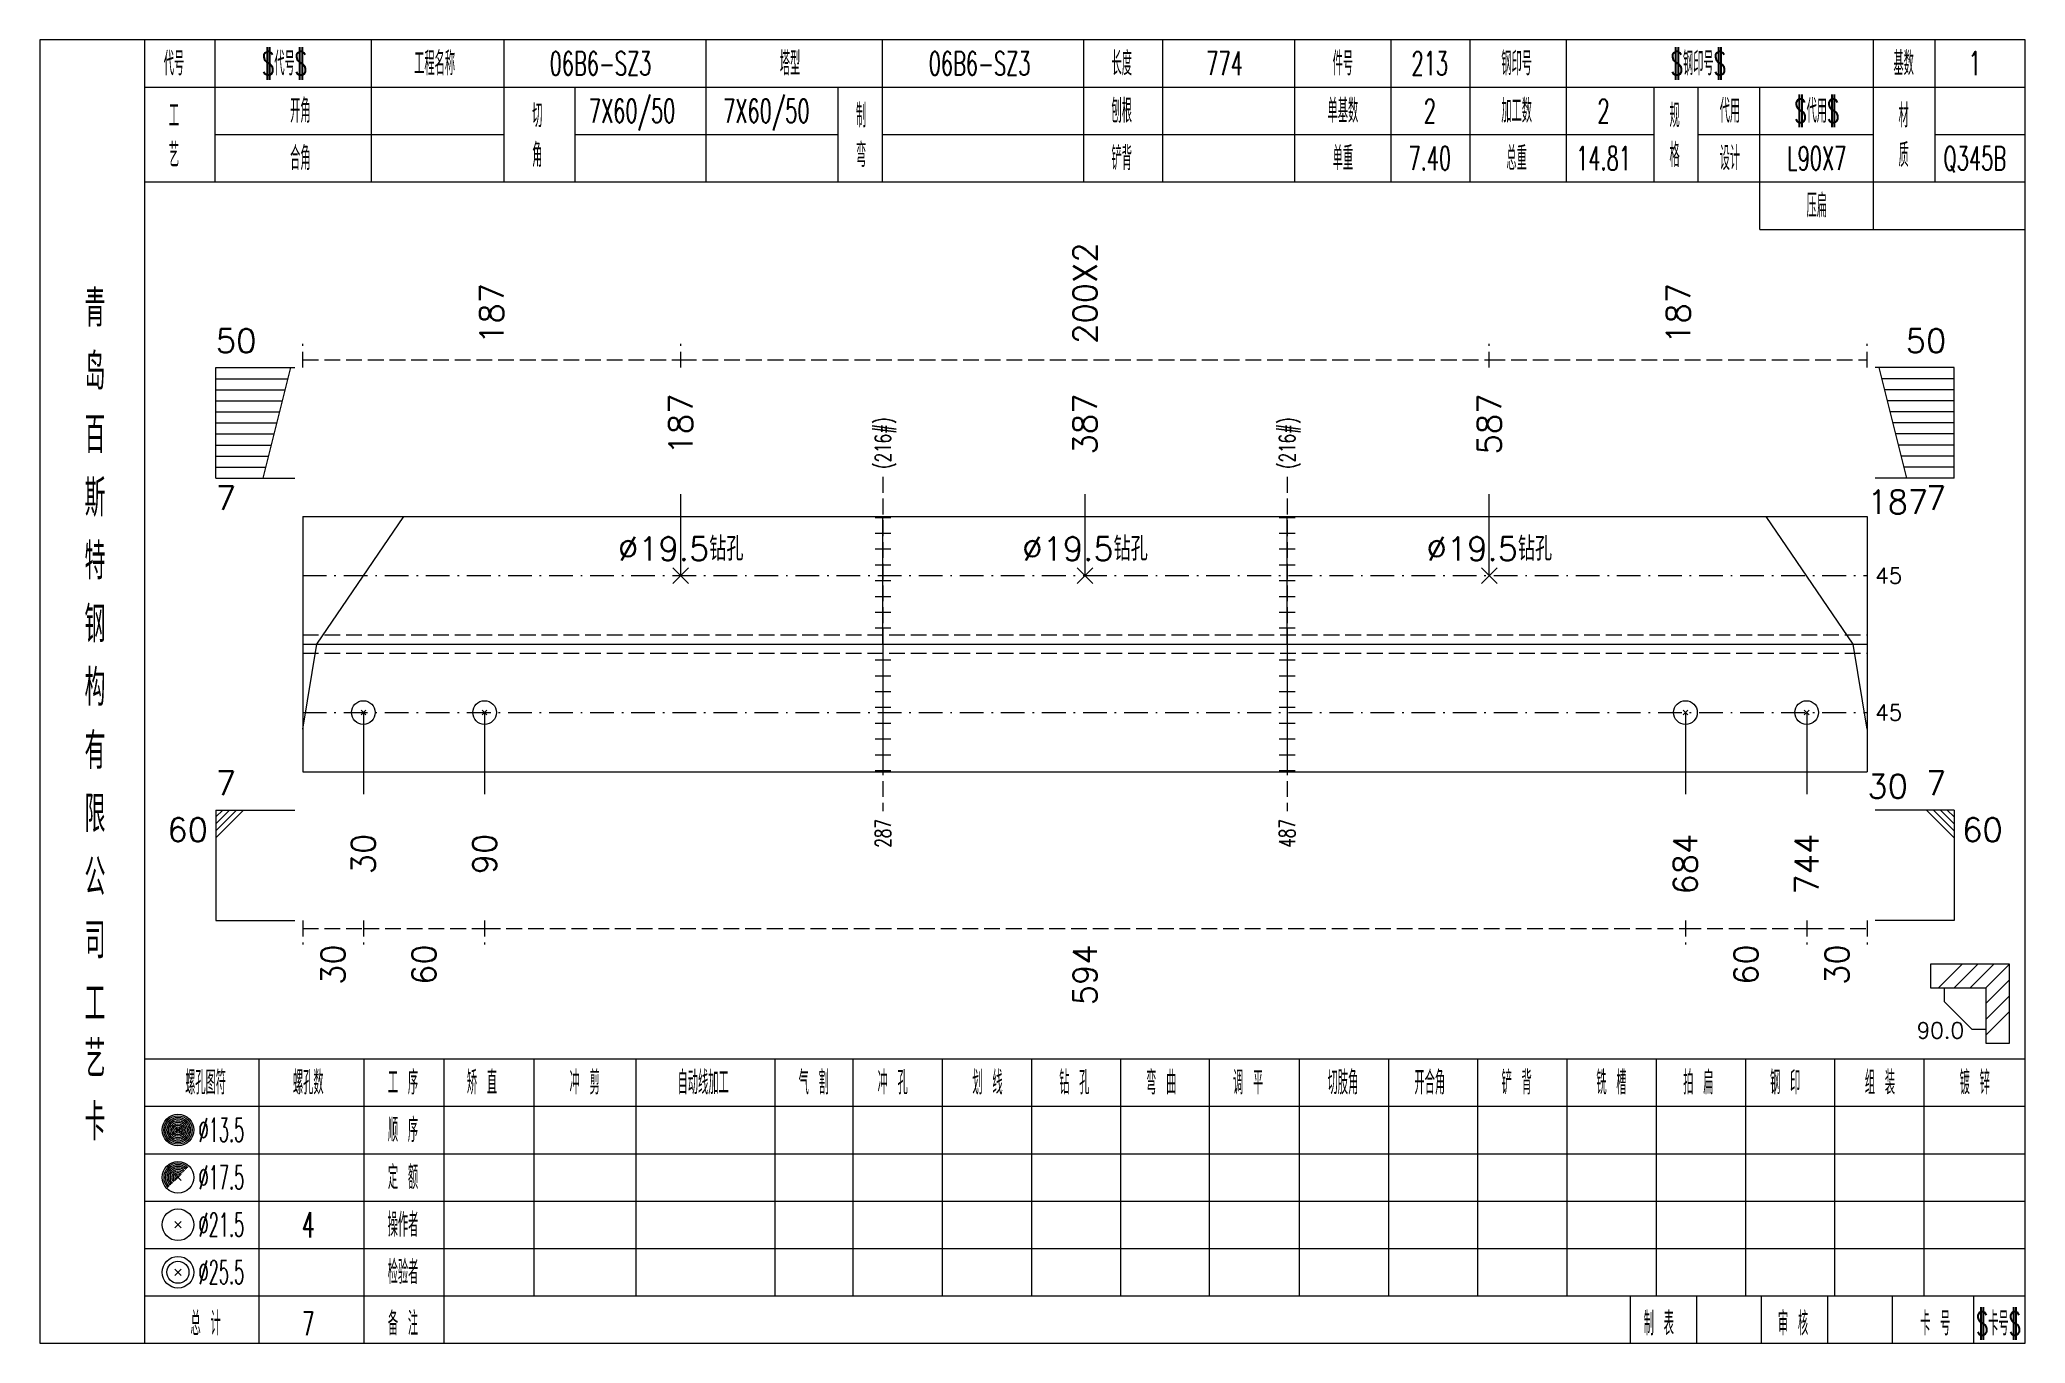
# Model space of a CAD drawing. Extents: x -533 to 8774, y 0 to 7979.
# Drawn here: x 2459.8 to 2711.2, y 7087.9 to 7252.9 of the extents above; entities that cross this region are included whole.
import ezdxf
from ezdxf.enums import TextEntityAlignment as Align

# ---------------------------------------------------------------- set-up
doc = ezdxf.new("R2010")
doc.units = 0
doc.header["$MEASUREMENT"] = 0
doc.linetypes.add('一点画线', pattern=[5.2, 3, -1, 0.2, -1])
doc.linetypes.add('虚线', pattern=[2.75, 2, -0.75])
doc.layers.get('0').update_dxf_attribs({"linetype": 'CONTINUOUS', "lineweight": 25})
for name, color, linetype, lineweight in [('1', 7, 'CONTINUOUS', 25), ('2', 7, 'CONTINUOUS', 25), ('4', 7, 'CONTINUOUS', 25), ('5', 7, 'CONTINUOUS', 25)]:
    doc.layers.add(name, color=color, linetype=linetype, lineweight=lineweight)
doc.styles.get("Standard").update_dxf_attribs({"font": 'simplex.shx', "width": 0.7, "height": 3, "bigfont": 'gbhzfs.shx'})

msp = doc.modelspace()

# ---------------------------------------------------------------- texts
at = {"color": 8, "linetype": 'Continuous', "lineweight": 9}
for s, p in [('200X2', (2592.15, 7214.39)), ('187', (2517.03, 7214.39)), ('187', (2667.27, 7214.39))]:
    msp.add_text(s, height=3, rotation=90, dxfattribs=at).set_placement(p, align=Align.MIDDLE_LEFT)
at = {"color": 7, "linetype": 'Continuous', "lineweight": 13}
for s, p in [('50', (2482.1, 7212.39)), ('7', (2482.1, 7156.39))]:
    msp.add_text(s, height=3, dxfattribs=at).set_placement(p, align=Align.BOTTOM_LEFT)
for s, p in [('50', (2701.2, 7212.39)), ('7', (2701.2, 7156.39))]:
    msp.add_text(s, height=3, dxfattribs=at).set_placement(p, align=Align.BOTTOM_RIGHT)
for s, p in [('187', (2540.96, 7200.39)), ('387', (2592.15, 7200.39)), ('587', (2643.34, 7200.39))]:
    msp.add_text(s, height=3, rotation=90, dxfattribs=at).set_placement(p, align=Align.MIDDLE_LEFT)
for s, p in [('7', (2482.1, 7196.39)), ('60', (2703.2, 7154.39))]:
    msp.add_text(s, height=3, dxfattribs=at).set_placement(p, align=Align.TOP_LEFT)
for s, height, p in [('187', 3, (2691.2, 7194.39)), ('45', 2, (2692.2, 7185.06)), ('45', 2, (2692.2, 7167.73))]:
    msp.add_text(s, height=height, dxfattribs=at).set_placement(p, align=Align.MIDDLE_LEFT)
for s, p in [('7', (2701.2, 7196.39)), ('60', (2481.1, 7154.39))]:
    msp.add_text(s, height=3, dxfattribs=at).set_placement(p, align=Align.TOP_RIGHT)
for p in [(2540.96, 7186.06), (2592.15, 7186.06), (2643.34, 7186.06)]:
    msp.add_text('%%c19.5钻孔', height=3, dxfattribs=at).set_placement(p, align=Align.BOTTOM_CENTER)
at = {"color": 8, "linetype": 'Continuous', "lineweight": 9}
for s, p in [('30', (2496.94, 7138.39)), ('60', (2508.46, 7138.39)), ('594', (2592.15, 7138.39)), ('60', (2675.84, 7138.39)), ('30', (2687.36, 7138.39))]:
    msp.add_text(s, height=3, rotation=90, dxfattribs=at).set_placement(p, align=Align.MIDDLE_RIGHT)
at = {"layer": '1', "color": 7, "linetype": 'Continuous', "lineweight": 13}
msp.add_text('30', height=3, dxfattribs=at).set_placement((2691.2, 7158.39), align=Align.MIDDLE_LEFT)
for s, p in [('30', (2500.78, 7152.39)), ('90', (2516.13, 7152.39)), ('684', (2668.17, 7152.39)), ('744', (2683.52, 7152.39))]:
    msp.add_text(s, height=3, rotation=90, dxfattribs=at).set_placement(p, align=Align.MIDDLE_RIGHT)
at = {"layer": '2', "color": 7, "linetype": 'Continuous', "lineweight": 13, "width": 0.7}
for p in [(2566.56, 7198.56), (2617.75, 7198.56)]:
    msp.add_text('(216#)', height=2, rotation=90, dxfattribs=at).set_placement(p, align=Align.MIDDLE_LEFT)
for s, p in [('287', (2566.56, 7154.23)), ('487', (2617.75, 7154.23))]:
    msp.add_text(s, height=2, rotation=90, dxfattribs=at).set_placement(p, align=Align.MIDDLE_RIGHT)
at = {"layer": '2', "color": 7, "linetype": 'Continuous', "lineweight": 13}
msp.add_text('90.0', height=2, dxfattribs=at).set_placement((2703.45, 7125.89), align=Align.BOTTOM_RIGHT)
at = {"layer": '4', "color": 1, "linetype": 'Continuous', "lineweight": 13}
for s, height, width, p in [('代号', 3, 0.6, (2476.8, 7249.89)), ('$代号$', 3, 0.6, (2490.8, 7249.89)), ('工程名称', 3, 0.6, (2509.8, 7249.89)), ('06B6-SZ3', 3, 0.6, (2530.8, 7249.89)), ('塔型', 3, 0.6, (2554.8, 7249.89)), ('06B6-SZ3', 3, 0.6, (2578.8, 7249.89)), ('长度', 3, 0.6, (2596.8, 7249.89)), ('774', 3, 0.6, (2609.8, 7249.89)), ('件号', 3, 0.6, (2624.8, 7249.89)), ('213', 3, 0.6, (2635.8, 7249.89)), ('钢印号', 3, 0.6, (2646.8, 7249.89)), ('$钢印号$', 3, 0.6, (2669.8, 7249.89)), ('基数', 3, 0.6, (2695.8, 7249.89)), ('1', 3, 0.6, (2704.8, 7249.89)), ('开角', 3, 0.6, (2492.8, 7243.89)), ('7X60/50', 3, 0.6, (2534.8, 7243.89)), ('7X60/50', 3, 0.6, (2551.8, 7243.89)), ('刨根', 3, 0.6, (2596.8, 7243.89)), ('单基数', 3, 0.6, (2624.8, 7243.89)), ('2', 3, 0.6, (2635.8, 7243.89)), ('加工数', 3, 0.6, (2646.8, 7243.89)), ('2', 3, 0.6, (2657.8, 7243.89)), ('代用', 3, 0.6, (2673.8, 7243.89)), ('$代用$', 3, 0.6, (2684.8, 7243.89)), ('工', 3, 0.6, (2476.8, 7243.29)), ('切', 3, 0.6, (2522.8, 7243.29)), ('制', 3, 0.6, (2563.8, 7243.29)), ('规', 3, 0.6, (2666.8, 7243.29)), ('材', 3, 0.6, (2695.8, 7243.29)), ('艺', 3, 0.6, (2476.8, 7238.29)), ('合角', 3, 0.6, (2492.8, 7237.89)), ('角', 3, 0.6, (2522.8, 7238.29)), ('弯', 3, 0.6, (2563.8, 7238.29)), ('铲背', 3, 0.6, (2596.8, 7237.89)), ('单重', 3, 0.6, (2624.8, 7237.89)), ('7.40', 3, 0.6, (2635.8, 7237.89)), ('总重', 3, 0.6, (2646.8, 7237.89)), ('14.81', 3, 0.6, (2657.8, 7237.89)), ('格', 3, 0.6, (2666.8, 7238.29)), ('设计', 3, 0.6, (2673.8, 7237.89)), ('L90X7', 3, 0.6, (2684.8, 7237.89)), ('质', 3, 0.6, (2695.8, 7238.29)), ('Q345B', 3, 0.6, (2704.8, 7237.89)), ('压扁', 3, 0.6, (2684.8, 7231.89)), ('青', 4.6, 0.8, (2466.8, 7218.89)), ('岛', 4.6, 0.8, (2466.8, 7210.89)), ('百', 4.6, 0.8, (2466.8, 7202.89)), ('斯', 4.6, 0.8, (2466.8, 7194.89)), ('特', 4.6, 0.8, (2466.8, 7186.89)), ('钢', 4.6, 0.8, (2466.8, 7178.89)), ('构', 4.6, 0.8, (2466.8, 7170.89)), ('有', 4.6, 0.8, (2466.8, 7162.89)), ('限', 4.6, 0.8, (2466.8, 7154.89)), ('公', 4.6, 0.8, (2466.8, 7146.89)), ('司', 4.6, 0.8, (2466.8, 7138.89)), ('工', 4.6, 0.8, (2466.8, 7130.89)), ('艺', 4.6, 0.8, (2466.8, 7123.89)), ('螺孔图符', 3, 0.6, (2480.8, 7120.89)), ('螺孔数', 3, 0.6, (2493.8, 7120.89)), ('工 序', 3, 0.6, (2505.8, 7120.89)), ('矫 直', 3, 0.6, (2515.8, 7120.89)), ('冲 剪', 3, 0.6, (2528.8, 7120.89)), ('自动线加工', 3, 0.6, (2543.8, 7120.89)), ('气 割', 3, 0.6, (2557.8, 7120.89)), ('冲 孔', 3, 0.6, (2567.8, 7120.89)), ('划 线', 3, 0.6, (2579.8, 7120.89)), ('钻 孔', 3, 0.6, (2590.8, 7120.89)), ('弯 曲', 3, 0.6, (2601.8, 7120.89)), ('调 平', 3, 0.6, (2612.8, 7120.89)), ('切肢角', 3, 0.6, (2624.8, 7120.89)), ('开合角', 3, 0.6, (2635.8, 7120.89)), ('铲 背', 3, 0.6, (2646.8, 7120.89)), ('铣 槽', 3, 0.6, (2658.8, 7120.89)), ('拍 扁', 3, 0.6, (2669.8, 7120.89)), ('钢 印', 3, 0.6, (2680.8, 7120.89)), ('组 装', 3, 0.6, (2692.8, 7120.89)), ('镀 锌', 3, 0.6, (2704.8, 7120.89)), ('卡', 4.6, 0.8, (2466.8, 7115.89)), ('%%C13.5', 3, 0.5, (2482.8, 7114.89)), ('顺 序', 3, 0.6, (2505.8, 7114.89)), ('%%C17.5', 3, 0.5, (2482.8, 7108.89)), ('定 额', 3, 0.6, (2505.8, 7108.89)), ('操作者', 3, 0.6, (2505.8, 7102.89)), ('%%C21.5', 3, 0.5, (2482.8, 7102.89)), ('4', 3.2, 0.6, (2493.8, 7102.89)), ('%%C25.5', 3, 0.5, (2482.8, 7096.89)), ('检验者', 3, 0.6, (2505.8, 7096.89)), ('总 计', 3, 0.6, (2480.8, 7090.39)), ('备 注', 3, 0.6, (2505.8, 7090.39)), ('制 表', 3, 0.6, (2664.8, 7090.39)), ('审 核', 3, 0.6, (2681.8, 7090.39)), ('卡 号', 3, 0.6, (2699.8, 7090.39)), ('$卡号$', 3, 0.6, (2707.8, 7090.39)), ('7', 3, 0.6, (2493.8, 7090.39))]:
    msp.add_text(s, height=height, dxfattribs=dict(at, width=width)).set_placement(p, align=Align.MIDDLE_CENTER)

# ---------------------------------------------------------------- blocks, each defined once
blk = doc.blocks.new('孔21.5')
at = {"layer": '5', "color": 7, "linetype": 'Continuous', "lineweight": 13}
for p, q in [((-0.2, -0.2), (0.2, 0.2)), ((0.2, -0.2), (-0.2, 0.2))]:
    blk.add_line(p, q, dxfattribs=at)
blk.add_circle((0, 0), 1, dxfattribs=at)

# ---------------------------------------------------------------- linework, layer by layer
at = {"color": 8, "linetype": '虚线', "lineweight": 9}
for p, q in [((2493.1, 7211.39), (2493.1, 7214.39)), ((2540.96, 7211.39), (2540.96, 7214.39)), ((2540.96, 7211.39), (2540.96, 7214.39)), ((2643.34, 7211.39), (2643.34, 7214.39)), ((2643.34, 7211.39), (2643.34, 7214.39)), ((2691.2, 7211.39), (2691.2, 7214.39)), ((2493.1, 7212.39), (2540.96, 7212.39)), ((2540.96, 7212.39), (2643.34, 7212.39)), ((2643.34, 7212.39), (2691.2, 7212.39)), ((2493.1, 7141.39), (2493.1, 7138.39)), ((2493.1, 7140.39), (2500.78, 7140.39)), ((2500.78, 7141.39), (2500.78, 7138.39)), ((2500.78, 7141.39), (2500.78, 7138.39)), ((2500.78, 7140.39), (2516.13, 7140.39)), ((2516.13, 7141.39), (2516.13, 7138.39)), ((2516.13, 7141.39), (2516.13, 7138.39)), ((2516.13, 7140.39), (2668.17, 7140.39)), ((2668.17, 7141.39), (2668.17, 7138.39)), ((2668.17, 7141.39), (2668.17, 7138.39)), ((2668.17, 7140.39), (2683.52, 7140.39)), ((2683.52, 7141.39), (2683.52, 7138.39)), ((2683.52, 7141.39), (2683.52, 7138.39)), ((2683.52, 7140.39), (2691.2, 7140.39)), ((2691.2, 7141.39), (2691.2, 7138.39))]:
    msp.add_line(p, q, dxfattribs=at)
at = {"color": 7, "linetype": 'Continuous', "lineweight": 13}
for p, q in [((2482.1, 7211.39), (2492.1, 7211.39)), ((2482.1, 7197.39), (2482.1, 7211.39)), ((2488.1, 7197.39), (2491.6, 7211.39)), ((2702.2, 7211.39), (2692.2, 7211.39)), ((2696.2, 7197.39), (2692.7, 7211.39)), ((2702.2, 7197.39), (2702.2, 7211.39)), ((2482.1, 7209.99), (2491.25, 7209.99)), ((2482.1, 7208.59), (2490.9, 7208.59)), ((2702.2, 7209.99), (2693.05, 7209.99)), ((2702.2, 7208.59), (2693.4, 7208.59)), ((2482.1, 7207.19), (2490.55, 7207.19)), ((2482.1, 7205.79), (2490.2, 7205.79)), ((2702.2, 7207.19), (2693.75, 7207.19)), ((2702.2, 7205.79), (2694.1, 7205.79)), ((2482.1, 7204.39), (2489.85, 7204.39)), ((2482.1, 7202.99), (2489.5, 7202.99)), ((2702.2, 7204.39), (2694.45, 7204.39)), ((2702.2, 7202.99), (2694.8, 7202.99)), ((2482.1, 7201.59), (2489.15, 7201.59)), ((2482.1, 7200.19), (2488.8, 7200.19)), ((2702.2, 7201.59), (2695.15, 7201.59)), ((2702.2, 7200.19), (2695.5, 7200.19)), ((2482.1, 7198.79), (2488.45, 7198.79)), ((2702.2, 7198.79), (2695.85, 7198.79)), ((2482.1, 7197.39), (2492.1, 7197.39)), ((2540.96, 7185.06), (2540.96, 7195.39)), ((2592.15, 7185.06), (2592.15, 7195.39)), ((2643.34, 7185.06), (2643.34, 7195.39)), ((2702.2, 7197.39), (2692.2, 7197.39)), ((2494.89, 7176.39), (2505.9, 7192.56)), ((2689.41, 7176.39), (2678.4, 7192.56)), ((2539.96, 7184.06), (2541.96, 7186.06)), ((2539.96, 7186.06), (2541.96, 7184.06)), ((2591.15, 7184.06), (2593.15, 7186.06)), ((2591.15, 7186.06), (2593.15, 7184.06)), ((2642.34, 7184.06), (2644.34, 7186.06)), ((2642.34, 7186.06), (2644.34, 7184.06)), ((2493.1, 7165.62), (2494.89, 7176.39)), ((2691.2, 7165.62), (2689.41, 7176.39)), ((2500.78, 7167.73), (2500.78, 7157.39)), ((2516.13, 7167.73), (2516.13, 7157.39)), ((2668.17, 7167.73), (2668.17, 7157.39)), ((2683.52, 7167.73), (2683.52, 7157.39)), ((2482.1, 7155.39), (2492.1, 7155.39)), ((2482.1, 7155.39), (2482.1, 7141.39)), ((2482.97, 7155.39), (2482.1, 7154.52)), ((2483.85, 7155.39), (2482.1, 7153.64)), ((2484.72, 7155.39), (2482.1, 7152.77)), ((2485.6, 7155.39), (2482.1, 7151.89)), ((2702.2, 7155.39), (2692.2, 7155.39)), ((2698.7, 7155.39), (2702.2, 7151.89)), ((2699.57, 7155.39), (2702.2, 7152.77)), ((2700.45, 7155.39), (2702.2, 7153.64)), ((2701.32, 7155.39), (2702.2, 7154.52)), ((2702.2, 7155.39), (2702.2, 7141.39)), ((2482.1, 7141.39), (2492.1, 7141.39)), ((2702.2, 7141.39), (2692.2, 7141.39))]:
    msp.add_line(p, q, dxfattribs=at)
at = {"color": 7, "linetype": 'Continuous', "lineweight": 18}
for p, q in [((2493.1, 7192.56), (2493.1, 7160.23)), ((2493.1, 7192.56), (2691.2, 7192.56)), ((2691.2, 7192.56), (2691.2, 7160.23)), ((2493.1, 7176.39), (2691.2, 7176.39))]:
    msp.add_line(p, q, dxfattribs=at)
at = {"color": 3, "linetype": '一点画线', "lineweight": 13}
for p, q in [((2493.1, 7185.06), (2691.2, 7185.06)), ((2493.1, 7167.73), (2691.2, 7167.73))]:
    msp.add_line(p, q, dxfattribs=at)
at = {"color": 1, "linetype": '虚线', "lineweight": 18}
for p, q in [((2493.1, 7177.56), (2691.2, 7177.56)), ((2493.1, 7175.23), (2691.2, 7175.23))]:
    msp.add_line(p, q, dxfattribs=at)
at = {"layer": '1', "color": 7, "linetype": 'Continuous', "lineweight": 18}
msp.add_line((2493.1, 7160.23), (2691.2, 7160.23), dxfattribs=at)
at = {"layer": '2', "color": 216, "linetype": '虚线', "lineweight": 13}
for p, q in [((2566.56, 7197.56), (2566.56, 7155.23)), ((2617.75, 7197.56), (2617.75, 7155.23))]:
    msp.add_line(p, q, dxfattribs=at)
at = {"layer": '2', "color": 7, "linetype": 'Continuous', "lineweight": 13}
for p, q in [((2566.56, 7176.39), (2566.56, 7192.56)), ((2617.75, 7176.39), (2617.75, 7192.56)), ((2567.56, 7192.39), (2565.56, 7192.39)), ((2567.56, 7190.39), (2565.56, 7190.39)), ((2618.75, 7192.39), (2616.75, 7192.39)), ((2618.75, 7190.39), (2616.75, 7190.39)), ((2567.56, 7188.39), (2565.56, 7188.39)), ((2618.75, 7188.39), (2616.75, 7188.39)), ((2567.56, 7186.39), (2565.56, 7186.39)), ((2618.75, 7186.39), (2616.75, 7186.39)), ((2567.56, 7184.39), (2565.56, 7184.39)), ((2618.75, 7184.39), (2616.75, 7184.39)), ((2567.56, 7182.39), (2565.56, 7182.39)), ((2567.56, 7180.39), (2565.56, 7180.39)), ((2618.75, 7182.39), (2616.75, 7182.39)), ((2618.75, 7180.39), (2616.75, 7180.39)), ((2567.56, 7178.39), (2565.56, 7178.39)), ((2618.75, 7178.39), (2616.75, 7178.39)), ((2566.56, 7176.39), (2566.56, 7160.23)), ((2617.75, 7176.39), (2617.75, 7160.23)), ((2565.56, 7174.39), (2567.56, 7174.39)), ((2616.75, 7174.39), (2618.75, 7174.39)), ((2565.56, 7172.39), (2567.56, 7172.39)), ((2565.56, 7170.39), (2567.56, 7170.39)), ((2616.75, 7172.39), (2618.75, 7172.39)), ((2616.75, 7170.39), (2618.75, 7170.39)), ((2565.56, 7168.39), (2567.56, 7168.39)), ((2616.75, 7168.39), (2618.75, 7168.39)), ((2565.56, 7166.39), (2567.56, 7166.39)), ((2616.75, 7166.39), (2618.75, 7166.39)), ((2565.56, 7164.39), (2567.56, 7164.39)), ((2565.56, 7162.39), (2567.56, 7162.39)), ((2616.75, 7164.39), (2618.75, 7164.39)), ((2616.75, 7162.39), (2618.75, 7162.39)), ((2565.56, 7160.39), (2567.56, 7160.39)), ((2616.75, 7160.39), (2618.75, 7160.39)), ((2709.2, 7135.89), (2699.2, 7135.89)), ((2699.2, 7135.89), (2699.2, 7132.89)), ((2700.2, 7132.89), (2703.2, 7135.89)), ((2702.2, 7132.89), (2705.2, 7135.89)), ((2704.2, 7132.89), (2707.2, 7135.89)), ((2706.2, 7132.89), (2709.2, 7135.89)), ((2709.2, 7125.89), (2709.2, 7135.89)), ((2699.2, 7132.89), (2706.2, 7132.89)), ((2700.95, 7132.89), (2700.95, 7131.14)), ((2706.2, 7130.89), (2709.2, 7133.89)), ((2706.2, 7132.89), (2706.2, 7125.89)), ((2704.45, 7127.64), (2700.95, 7131.14)), ((2706.2, 7128.89), (2709.2, 7131.89)), ((2706.2, 7126.89), (2709.2, 7129.89)), ((2704.45, 7127.64), (2706.2, 7127.64)), ((2706.2, 7125.89), (2709.2, 7125.89))]:
    msp.add_line(p, q, dxfattribs=at)
at = {"layer": '4', "color": 1, "linetype": 'Continuous', "lineweight": 18}
for p, q in [((2473.1, 7087.89), (2473.1, 7252.89)), ((2482, 7234.89), (2482, 7252.89)), ((2501.8, 7234.89), (2501.8, 7252.89)), ((2518.6, 7234.89), (2518.6, 7252.89)), ((2544.2, 7234.89), (2544.2, 7252.89)), ((2566.5, 7234.89), (2566.5, 7252.89)), ((2592, 7234.89), (2592, 7252.89)), ((2602, 7234.89), (2602, 7252.89)), ((2618.7, 7234.89), (2618.7, 7252.89)), ((2630.9, 7234.89), (2630.9, 7252.89)), ((2640.9, 7234.89), (2640.9, 7252.89)), ((2653.1, 7234.89), (2653.1, 7252.89)), ((2692, 7228.89), (2692, 7252.89)), ((2699.8, 7234.89), (2699.8, 7252.89)), ((2473.1, 7246.89), (2711.2, 7246.89)), ((2527.6, 7234.89), (2527.6, 7246.89)), ((2560.9, 7234.89), (2560.9, 7246.89)), ((2664.2, 7234.89), (2664.2, 7246.89)), ((2669.8, 7234.89), (2669.8, 7246.89)), ((2677.6, 7228.89), (2677.6, 7246.89)), ((2482, 7240.89), (2518.6, 7240.89)), ((2527.6, 7240.89), (2560.9, 7240.89)), ((2566.5, 7240.89), (2664.2, 7240.89)), ((2669.8, 7240.89), (2692, 7240.89)), ((2699.8, 7240.89), (2711.2, 7240.89)), ((2473.1, 7234.89), (2711.2, 7234.89)), ((2677.6, 7228.89), (2711.2, 7228.89)), ((2473.1, 7123.89), (2711.2, 7123.89)), ((2487.6, 7087.89), (2487.6, 7123.89)), ((2500.9, 7087.89), (2500.9, 7123.89)), ((2511, 7087.89), (2511, 7123.89)), ((2522.4, 7093.89), (2522.4, 7123.89)), ((2535.3, 7093.89), (2535.3, 7123.89)), ((2552.9, 7093.89), (2552.9, 7123.89)), ((2562.8, 7093.89), (2562.8, 7123.89)), ((2574.1, 7093.89), (2574.1, 7123.89)), ((2585.4, 7093.89), (2585.4, 7123.89)), ((2596.7, 7093.89), (2596.7, 7123.89)), ((2607.9, 7093.89), (2607.9, 7123.89)), ((2619.3, 7093.89), (2619.3, 7123.89)), ((2630.6, 7093.89), (2630.6, 7123.89)), ((2641.9, 7093.89), (2641.9, 7123.89)), ((2653.2, 7093.89), (2653.2, 7123.89)), ((2664.5, 7093.89), (2664.5, 7123.89)), ((2675.8, 7093.89), (2675.8, 7123.89)), ((2687.1, 7093.89), (2687.1, 7123.89)), ((2698.4, 7093.89), (2698.4, 7123.89)), ((2473.1, 7117.89), (2711.2, 7117.89)), ((2473.1, 7111.89), (2711.2, 7111.89)), ((2473.1, 7105.89), (2711.2, 7105.89)), ((2473.1, 7099.89), (2711.2, 7099.89)), ((2473.1, 7093.89), (2711.2, 7093.89)), ((2661.2, 7087.89), (2661.2, 7093.89)), ((2669.6, 7087.89), (2669.6, 7093.89)), ((2677.8, 7087.89), (2677.8, 7093.89)), ((2686.2, 7087.89), (2686.2, 7093.89)), ((2694.4, 7087.89), (2694.4, 7093.89)), ((2704.7, 7087.89), (2704.7, 7093.89))]:
    msp.add_line(p, q, dxfattribs=at)
at = {"layer": '4', "color": 7, "linetype": 'Continuous', "lineweight": 13}
for p, q in [((2477.1, 7114.69), (2477.5, 7115.09)), ((2477.5, 7114.69), (2477.1, 7115.09)), ((2476.9, 7102.49), (2477.7, 7103.29)), ((2477.7, 7102.49), (2476.9, 7103.29)), ((2476.9, 7096.49), (2477.7, 7097.29)), ((2477.7, 7096.49), (2476.9, 7097.29))]:
    msp.add_line(p, q, dxfattribs=at)
at = {"layer": '4', "color": 7, "linetype": 'Continuous', "lineweight": 0}
for p, q in [((2476.9, 7108.49), (2477.7, 7109.29)), ((2476.9, 7109.29), (2477.7, 7108.49))]:
    msp.add_line(p, q, dxfattribs=at)
at = {"layer": '4', "color": 4, "linetype": 'Continuous', "lineweight": 18}
msp.add_lwpolyline([(2459.8, 7252.89), (2459.8, 7087.89), (2711.2, 7087.89), (2711.2, 7252.89)], close=True, dxfattribs=at)
at = {"layer": '4', "color": 7, "linetype": 'Continuous', "lineweight": 13}
for centre, radius in [((2477.3, 7114.89), 2), ((2477.3, 7114.89), 1.8), ((2477.3, 7114.89), 1.6), ((2477.3, 7114.89), 1.4), ((2477.3, 7114.89), 1.2), ((2477.3, 7114.89), 1), ((2477.3, 7114.89), 0.8), ((2477.3, 7114.89), 0.6), ((2477.3, 7114.89), 0.4), ((2477.3, 7114.89), 0.2), ((2477.3, 7108.89), 2), ((2477.3, 7102.89), 2), ((2477.3, 7096.89), 2), ((2477.3, 7096.89), 1.4)]:
    msp.add_circle(centre, radius, dxfattribs=at)
for radius in [1.8, 1.6, 1.4, 1.2, 1, 0.8, 0.6, 0.4, 0.2]:
    msp.add_arc((2477.3, 7108.89), radius, 45, 225, dxfattribs=at)

# ---------------------------------------------------------------- block references
at = {"layer": '1', "color": 7, "linetype": 'Continuous', "lineweight": 13, "xscale": 1.5, "yscale": 1.5, "zscale": 1.5}
for p in [(2500.78, 7167.73), (2516.13, 7167.73), (2668.17, 7167.73), (2683.52, 7167.73)]:
    msp.add_blockref('孔21.5', p, dxfattribs=at)

msp.set_redraw_order([(e.dxf.handle, doc.entitydb.next_handle()) for e in msp.query("TEXT MTEXT ATTDEF DIMENSION ARC_DIMENSION")])  # texts and dimensions are drawn at this point

doc.saveas('drawing.dxf')
